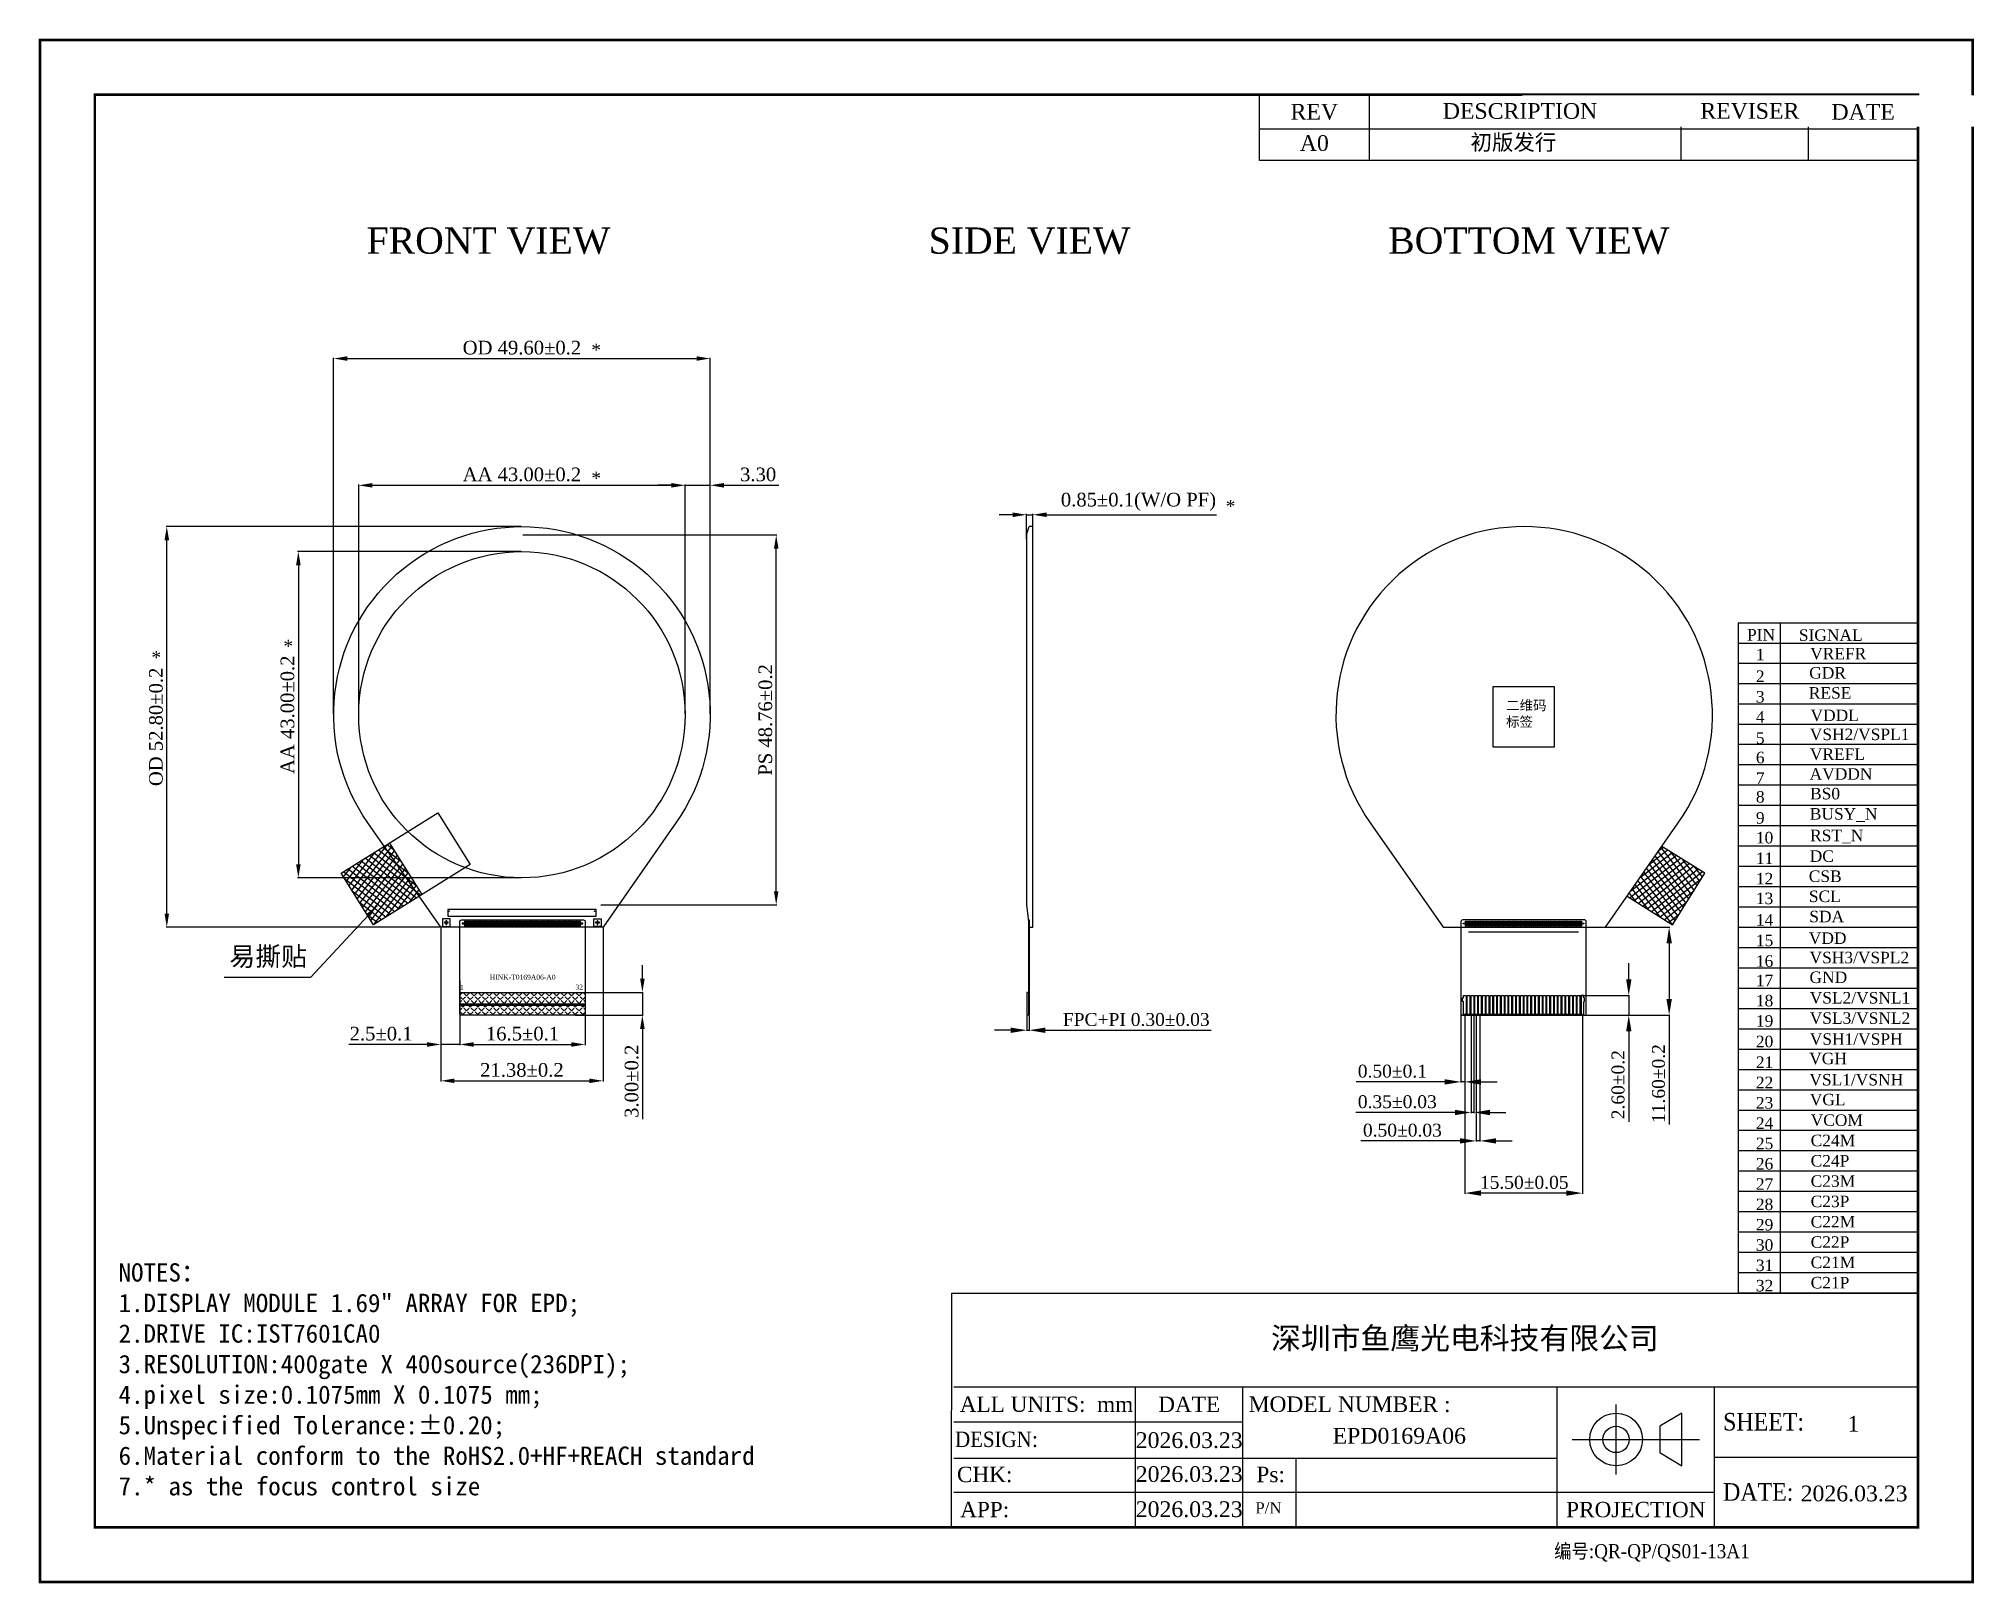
# Model space of a CAD drawing. Header units: millimetres. Extents: x 260 to 515, y 37 to 240.
import ezdxf
from ezdxf.enums import TextEntityAlignment as Align

# ---------------------------------------------------------------- set-up
doc = ezdxf.new("R2010")
doc.units = ezdxf.units.MM
doc.styles.get("Standard").update_dxf_attribs({"font": 'times.ttf'})
doc.styles.add('Times New Roman', font='times.ttf')
doc.styles.add('黑体', font='')
doc.styles.get('黑体').set_extended_font_data('楷体_GB2312')
doc.dimstyles.new('ISO-25', dxfattribs={"dimtxt": 2.5, "dimasz": 2.5, "dimexe": 1.25, "dimexo": 0.625, "dimtad": 1, "dimdsep": 46, "dimtxsty": 'Standard', "dimcen": 2.5, "dimadec": 0, "dimazin": 0, "dimtfac": 1, "dimtmove": 0, "dimatfit": 3, "dimfxl": 1, "dimarcsym": 0})
doc.dimstyles.new('副本 ISO', dxfattribs={"dimscale": 0.85, "dimtxt": 2, "dimasz": 2.5, "dimexe": 0.1, "dimexo": 0.1, "dimtad": 1, "dimrnd": 0.001, "dimzin": 1, "dimdsep": 46, "dimtxsty": 'Times New Roman', "dimcen": 2.5, "dimclrd": 4, "dimclre": 4, "dimclrt": 4, "dimazin": 0, "dimtfac": 1, "dimtmove": 0, "dimatfit": 3, "dimfxl": 1, "dimtolj": 1, "dimarcsym": 0})

msp = doc.modelspace()

# ---------------------------------------------------------------- texts
at = {"style": 'Times New Roman'}
for s, height, p in [('FRONT VIEW', 3.4621, (318.99, 211.765)), ('SIDE VIEW', 3.4621, (390.27, 211.765)), ('BOTTOM VIEW', 3.46214, (456.034, 211.765))]:
    msp.add_text(s, height=height, dxfattribs=at).set_placement(p, align=Align.CENTER)
for s, height, p in [('PIN', 1.5174, (484.788, 160.785)), ('SIGNAL', 1.5174, (491.618, 160.737)), ('1', 1.517, (485.958, 158.178)), ('VREFR', 1.5174, (493.113, 158.296)), ('2', 1.517, (485.958, 155.319)), ('GDR', 1.5174, (492.985, 155.762)), ('3', 1.517, (485.958, 152.607)), ('RESE', 1.5174, (492.937, 153.121)), ('4', 1.517, (485.958, 149.957)), ('VDDL', 1.5174, (493.147, 150.161)), ('5', 1.517, (485.958, 147.171)), ('VSH2/VSPL1', 1.5174, (493.059, 147.66)), ('6', 1.517, (485.958, 144.606)), ('VREFL', 1.5174, (493.07, 145.048)), ('7', 1.517, (485.958, 141.894)), ('AVDDN', 1.5174, (493.031, 142.44)), ('8', 1.517, (485.958, 139.428)), ('BS0', 1.5174, (493.095, 139.846)), ('9', 1.517, (485.958, 136.643)), ('BUSY_N', 1.5174, (493.062, 137.177)), ('10', 1.5174, (485.958, 134.041)), ('RST_N', 1.5174, (493.103, 134.335)), ('11', 1.5174, (485.958, 131.317)), ('DC', 1.5174, (493.046, 131.611)), ('CSB', 1.5174, (492.924, 128.958)), ('12', 1.5174, (485.958, 128.641)), ('SCL', 1.5174, (492.941, 126.312)), ('13', 1.5174, (485.958, 126.039)), ('SDA', 1.5174, (492.995, 123.645)), ('14', 1.5174, (485.958, 123.207)), ('15', 1.5174, (485.958, 120.495)), ('VDD', 1.5174, (492.928, 120.795)), ('16', 1.5174, (485.958, 117.775)), ('VSH3/VSPL2', 1.5174, (493.028, 118.24)), ('17', 1.5174, (485.958, 115.21)), ('GND', 1.5174, (493.024, 115.639)), ('18', 1.5174, (485.958, 112.56)), ('VSL2/VSNL1', 1.5174, (493.05, 112.939)), ('19', 1.5174, (485.958, 109.885)), ('VSL3/VSNL2', 1.5174, (493.05, 110.261)), ('20', 1.5174, (485.958, 107.173)), ('VSH1/VSPH', 1.5174, (493.058, 107.5)), ('21', 1.5174, (485.958, 104.449)), ('VGH', 1.5174, (492.977, 104.936)), ('22', 1.5174, (485.958, 101.772)), ('VSL1/VSNH', 1.5174, (493.007, 102.142)), ('23', 1.5174, (485.958, 99.094)), ('VGL', 1.5174, (493.059, 99.517)), ('24', 1.5174, (485.958, 96.416)), ('VCOM', 1.5174, (493.174, 96.81)), ('25', 1.5174, (485.958, 93.738)), ('C24M', 1.5174, (493.174, 94.132)), ('26', 1.5174, (485.958, 91.061)), ('C24P', 1.5174, (493.174, 91.454)), ('27', 1.5174, (485.958, 88.383)), ('C23M', 1.5174, (493.174, 88.777)), ('28', 1.5174, (485.958, 85.705)), ('C23P', 1.5174, (493.174, 86.099)), ('29', 1.5174, (485.958, 83.027)), ('C22M', 1.5174, (493.174, 83.421)), ('30', 1.5174, (485.958, 80.35)), ('C22P', 1.5174, (493.174, 80.743)), ('31', 1.5174, (485.958, 77.672)), ('C21M', 1.5174, (493.174, 78.066)), ('C21P', 1.5174, (493.174, 75.388)), ('32', 1.5174, (485.958, 74.994)), ('1', 2.07, (498.021, 56.511))]:
    msp.add_text(s, height=height, dxfattribs=at).set_placement(p)
for s, insert, char_height, width, attachment_point in [('REV', (427.787, 230.45), 2.0726, 14.45986, 5), ('DESCRIPTION', (454.888, 230.567), 2.07258, 57.83944, 5), ('DATE', (500.086, 230.45), 2.0726, 14.45986, 5), ('A0', (427.787, 226.336), 2.0726, 14.45986, 5), ('{\\f宋体|b0|i0|c134|p2;二维码标签}', (453.055, 152.889), 1.3, 5.57967, 1), ('{\\fSimSun|b0|i0|c134|p2;NOTES：\\P1.DISPLAY MODULE 1.69" ARRAY FOR EPD;\\P2.DRIVE IC:\\C256;IST7601CA0\\P\\C0;3.RESOLUTION:400gate X 400source(236DPI);\\P4.pixel size:0.1075mm X 0.1075 mm;\\P5.Unspecified Tolerance:%%P0.20;\\P6.Material conform to the RoHS2.0+HF+REACH standard\\P\\C256;7.\\C2;* \\C256;as the focus control size}', (270.27, 78.705), 2.415, 152.83705, 1), (' ALL UNITS:  mm', (380.314, 60.106), 2.02438, 23.92193, 4), ('DATE', (411.3, 60.106), 2.0244, 14.1282, 5), (' MODEL NUMBER :', (418.364, 60.106), 2.04483, 37.1721, 4), ('{\\W0.9;SHEET:}', (481.642, 57.792), 2.31358, 10.82595, 4), ('{\\W0.9;DESIGN}:', (385.934, 55.478), 2.02438, 8.09752, 5), ('2026.03.23', (411.306, 55.368), 2.0726, 14.45986, 5), ('CHK:', (384.363, 50.851), 2.0244, 8.09752, 5), ('2026.03.23', (411.306, 50.896), 2.0726, 14.45986, 5), ('Ps: ', (420.146, 50.851), 2.0448, 31.38816, 4), ('{\\W0.9;DATE:}', (481.642, 48.538), 2.31358, 9.98877, 4), ('2026.03.23', (498.896, 48.339), 2.0726, 14.45986, 5), ('APP:', (384.363, 46.224), 2.0244, 8.09752, 5), ('2026.03.23', (411.306, 46.269), 2.0726, 14.45986, 5), ('P/N', (421.746, 46.453), 1.4723, 33.14491, 5), ('PROJECTION', (470.14, 46.224), 2.0244, 20.69015, 5), ('{\\fSimSun|b0|i0|c134|p2;\\W0.9;编号\\fTimes New Roman|b0|i0|c0|p18;:QR-QP/QS01-13A1}', (459.382, 40.528), 1.85912, 56.11471, 4)]:
    msp.add_mtext(s, dxfattribs=dict(at, insert=insert, char_height=char_height, width=width, attachment_point=attachment_point))
at = {"char_height": 1.693, "attachment_point": 1}
for insert in [(332.545, 199.929), (332.545, 183.036), (416.114, 179.314), (274.594, 159.399), (291.979, 160.874)]:
    msp.add_mtext('*', dxfattribs=dict(at, insert=insert))
for s, insert, char_height, width, attachment_point in [('{\\f宋体|b0|i0|c134|p2;易撕贴}', (284.862, 120.406), 2.5, 13.46641, 1), ('1', (315.733, 115.38), 0.65, 13.80271, 3), ('HINK-T0169A06-A0', (327.83, 116.73), 0.65, 13.80271, 3), ('32', (331.447, 115.424), 0.65, 13.80271, 3)]:
    msp.add_mtext(s, dxfattribs=dict(insert=insert, char_height=char_height, width=width, attachment_point=attachment_point))
at = {"color": 2, "insert": (422.086, 70.261), "char_height": 2.88, "width": 56.65341, "attachment_point": 1, "rotation": 0, "style": '黑体'}
msp.add_mtext('{\\fSimSun|b1|i0|c134|p2;\\C4;深圳市鱼鹰光电科技有限公司}', dxfattribs=at)

# ---------------------------------------------------------------- blocks, each defined once
blk = doc.blocks.new('*D2')
at = {"color": 4, "lineweight": -2, "transparency": 16777216}
for p, q in [((389.92, 111.31), (389.92, 109.33)), ((390.22, 111.31), (390.22, 109.33)), ((387.8, 109.42), (385.67, 109.42)), ((389.92, 109.42), (390.22, 109.42)), ((392.35, 109.42), (414.19, 109.42))]:
    blk.add_line(p, q, dxfattribs=at)
at = {"color": 4, "transparency": 16777216}
for points in [[(387.8, 109.06), (387.8, 109.77), (389.92, 109.42)], [(392.35, 109.77), (392.35, 109.06), (390.22, 109.42)]]:
    blk.add_solid(points, dxfattribs=at)
at = {"layer": 'Defpoints', "color": 0, "transparency": 16777216}
for p in [(389.92, 111.4), (390.22, 111.4), (390.22, 109.42)]:
    blk.add_point(p, dxfattribs=at)
at = {"color": 4, "transparency": 16777216, "insert": (404.33, 110.82), "char_height": 1.7, "attachment_point": 5, "style": 'Times New Roman'}
blk.add_mtext('FPC+PI \\A1;0.30%%p0.03', dxfattribs=at)
blk = doc.blocks.new('*D47')
at = {"color": 0, "lineweight": -2, "transparency": 16777216}
for p, q in [((315.23, 111.88), (315.23, 107.44)), ((331.73, 112.25), (331.73, 107.44)), ((317.03, 107.54), (329.93, 107.54))]:
    blk.add_line(p, q, dxfattribs=at)
at = {"color": 0, "transparency": 16777216}
for points in [[(317.03, 107.84), (317.03, 107.24), (315.23, 107.54)], [(329.93, 107.24), (329.93, 107.84), (331.73, 107.54)]]:
    blk.add_solid(points, dxfattribs=at)
at = {"layer": 'Defpoints', "color": 0, "transparency": 16777216}
for p in [(315.23, 111.98), (331.73, 112.35), (331.73, 107.54)]:
    blk.add_point(p, dxfattribs=at)
at = {"color": 0, "transparency": 16777216, "insert": (323.48, 108.95), "char_height": 1.8, "attachment_point": 5}
blk.add_mtext('\\A1;16.5%%p0.1', dxfattribs=at)
blk = doc.blocks.new('*D48')
at = {"color": 0, "lineweight": -2, "transparency": 16777216}
for p, q in [((312.71, 122.9), (312.71, 102.65)), ((334.09, 122.9), (334.09, 102.65)), ((314.51, 102.75), (332.29, 102.75))]:
    blk.add_line(p, q, dxfattribs=at)
at = {"color": 0, "transparency": 16777216}
for points in [[(314.51, 103.05), (314.51, 102.45), (312.71, 102.75)], [(332.29, 102.45), (332.29, 103.05), (334.09, 102.75)]]:
    blk.add_solid(points, dxfattribs=at)
at = {"layer": 'Defpoints', "color": 0, "transparency": 16777216}
for p in [(312.71, 123), (334.09, 123), (334.09, 102.75)]:
    blk.add_point(p, dxfattribs=at)
at = {"color": 0, "transparency": 16777216, "insert": (323.4, 104.17), "char_height": 1.8, "attachment_point": 5}
blk.add_mtext('\\A1;21.38%%p0.2', dxfattribs=at)
blk = doc.blocks.new('*D46')
at = {"color": 0, "lineweight": -2, "transparency": 16777216}
for p, q in [((339.27, 116.2), (339.27, 118)), ((330.46, 114.4), (339.37, 114.4)), ((339.27, 114.4), (339.27, 111.4)), ((330.46, 111.4), (339.37, 111.4)), ((339.27, 109.6), (339.27, 97.68))]:
    blk.add_line(p, q, dxfattribs=at)
at = {"color": 0, "transparency": 16777216}
for points in [[(338.97, 116.2), (339.57, 116.2), (339.27, 114.4)], [(339.57, 109.6), (338.97, 109.6), (339.27, 111.4)]]:
    blk.add_solid(points, dxfattribs=at)
at = {"layer": 'Defpoints', "color": 0, "transparency": 16777216}
for p in [(330.36, 114.4), (330.36, 111.4), (339.27, 111.4)]:
    blk.add_point(p, dxfattribs=at)
at = {"color": 0, "transparency": 16777216, "insert": (337.86, 102.69), "char_height": 1.8, "attachment_point": 5, "rotation": 90}
blk.add_mtext('\\A1;3.00%%p0.2', dxfattribs=at)
blk = doc.blocks.new('*D49')
at = {"color": 0, "lineweight": -2, "transparency": 16777216}
for p, q in [((312.71, 122.9), (312.71, 107.44)), ((315.23, 115.94), (315.23, 107.44)), ((310.91, 107.54), (300.59, 107.54)), ((315.23, 107.54), (312.71, 107.54)), ((317.03, 107.54), (318.83, 107.54))]:
    blk.add_line(p, q, dxfattribs=at)
at = {"color": 0, "transparency": 16777216}
for points in [[(310.91, 107.24), (310.91, 107.84), (312.71, 107.54)], [(317.03, 107.84), (317.03, 107.24), (315.23, 107.54)]]:
    blk.add_solid(points, dxfattribs=at)
at = {"layer": 'Defpoints', "color": 0, "transparency": 16777216}
for p in [(312.71, 123), (315.23, 116.04), (312.71, 107.54)]:
    blk.add_point(p, dxfattribs=at)
at = {"color": 0, "transparency": 16777216, "insert": (304.85, 108.95), "char_height": 1.8, "attachment_point": 5}
blk.add_mtext('\\A1;2.5%%p0.1', dxfattribs=at)
blk = doc.blocks.new('*D50')
at = {"color": 0, "lineweight": -2, "transparency": 16777216}
for p, q in [((301.9, 151.1), (301.9, 181.34)), ((344.9, 151.1), (344.9, 181.34)), ((303.7, 181.24), (343.1, 181.24))]:
    blk.add_line(p, q, dxfattribs=at)
at = {"color": 0, "transparency": 16777216}
for points in [[(303.7, 181.54), (303.7, 180.94), (301.9, 181.24)], [(343.1, 180.94), (343.1, 181.54), (344.9, 181.24)]]:
    blk.add_solid(points, dxfattribs=at)
at = {"layer": 'Defpoints', "color": 0, "transparency": 16777216}
for p in [(344.9, 181.24), (301.9, 151), (344.9, 151)]:
    blk.add_point(p, dxfattribs=at)
at = {"color": 0, "transparency": 16777216, "insert": (323.4, 182.66), "char_height": 1.8, "attachment_point": 5}
blk.add_mtext('AA \\A1;43.00%%p0.2', dxfattribs=at)
blk = doc.blocks.new('*D51')
at = {"color": 0, "lineweight": -2, "transparency": 16777216}
for p, q in [((298.6, 151.1), (298.6, 198.05)), ((300.4, 197.95), (346.4, 197.95)), ((348.2, 151.1), (348.2, 198.05))]:
    blk.add_line(p, q, dxfattribs=at)
at = {"color": 0, "transparency": 16777216}
for points in [[(300.4, 198.25), (300.4, 197.65), (298.6, 197.95)], [(346.4, 197.65), (346.4, 198.25), (348.2, 197.95)]]:
    blk.add_solid(points, dxfattribs=at)
at = {"layer": 'Defpoints', "color": 0, "transparency": 16777216}
for p in [(348.2, 197.95), (298.6, 151), (348.2, 151)]:
    blk.add_point(p, dxfattribs=at)
at = {"color": 0, "transparency": 16777216, "insert": (323.4, 199.37), "char_height": 1.8, "attachment_point": 5}
blk.add_mtext('OD \\A1;49.60%%p0.2', dxfattribs=at)
blk = doc.blocks.new('*D52')
at = {"color": 0, "lineweight": -2, "transparency": 16777216}
for p, q in [((323.3, 172.5), (293.85, 172.5)), ((293.95, 170.7), (293.95, 131.3)), ((323.3, 129.5), (293.85, 129.5))]:
    blk.add_line(p, q, dxfattribs=at)
at = {"color": 0, "transparency": 16777216}
for points in [[(294.25, 170.7), (293.65, 170.7), (293.95, 172.5)], [(293.65, 131.3), (294.25, 131.3), (293.95, 129.5)]]:
    blk.add_solid(points, dxfattribs=at)
at = {"layer": 'Defpoints', "color": 0, "transparency": 16777216}
for p in [(323.4, 172.5), (293.95, 129.5), (323.4, 129.5)]:
    blk.add_point(p, dxfattribs=at)
at = {"color": 0, "transparency": 16777216, "insert": (292.53, 151), "char_height": 1.8, "attachment_point": 5, "rotation": 90}
blk.add_mtext('AA \\A1;43.00%%p0.2', dxfattribs=at)
blk = doc.blocks.new('*D53')
at = {"color": 0, "lineweight": -2, "transparency": 16777216}
for p, q in [((323.3, 175.8), (276.52, 175.8)), ((276.62, 124.8), (276.62, 174)), ((312.61, 123), (276.52, 123))]:
    blk.add_line(p, q, dxfattribs=at)
at = {"color": 0, "transparency": 16777216}
for points in [[(276.92, 174), (276.32, 174), (276.62, 175.8)], [(276.32, 124.8), (276.92, 124.8), (276.62, 123)]]:
    blk.add_solid(points, dxfattribs=at)
at = {"layer": 'Defpoints', "color": 0, "transparency": 16777216}
for p in [(276.62, 175.8), (323.4, 175.8), (312.71, 123)]:
    blk.add_point(p, dxfattribs=at)
at = {"color": 0, "transparency": 16777216, "insert": (275.2, 149.4), "char_height": 1.8, "attachment_point": 5, "rotation": 90}
blk.add_mtext('OD \\A1;52.80%%p0.2', dxfattribs=at)
blk = doc.blocks.new('*D54')
at = {"color": 0, "lineweight": -2, "transparency": 16777216}
for p, q in [((344.9, 151.1), (344.9, 181.34)), ((348.2, 151.1), (348.2, 181.34)), ((343.1, 181.24), (341.3, 181.24)), ((344.9, 181.24), (348.2, 181.24)), ((350, 181.24), (357.25, 181.24))]:
    blk.add_line(p, q, dxfattribs=at)
at = {"color": 0, "transparency": 16777216}
for points in [[(343.1, 180.94), (343.1, 181.54), (344.9, 181.24)], [(350, 181.54), (350, 180.94), (348.2, 181.24)]]:
    blk.add_solid(points, dxfattribs=at)
at = {"layer": 'Defpoints', "color": 0, "transparency": 16777216}
for p in [(348.2, 181.24), (344.9, 151), (348.2, 151)]:
    blk.add_point(p, dxfattribs=at)
at = {"color": 0, "transparency": 16777216, "insert": (354.52, 182.66), "char_height": 1.8, "attachment_point": 5}
blk.add_mtext('\\A1;3.30', dxfattribs=at)
blk = doc.blocks.new('*D55')
at = {"color": 0, "lineweight": -2, "transparency": 16777216}
for p, q in [((323.5, 174.7), (357, 174.7)), ((356.9, 127.74), (356.9, 172.9)), ((333.79, 125.94), (357, 125.94))]:
    blk.add_line(p, q, dxfattribs=at)
at = {"color": 0, "transparency": 16777216}
for points in [[(357.2, 172.9), (356.6, 172.9), (356.9, 174.7)], [(356.6, 127.74), (357.2, 127.74), (356.9, 125.94)]]:
    blk.add_solid(points, dxfattribs=at)
at = {"layer": 'Defpoints', "color": 0, "transparency": 16777216}
for p in [(323.4, 174.7), (356.9, 174.7), (333.69, 125.94)]:
    blk.add_point(p, dxfattribs=at)
at = {"color": 0, "transparency": 16777216, "insert": (355.48, 150.32), "char_height": 1.8, "attachment_point": 5, "rotation": 90}
blk.add_mtext('PS \\A1;48.76%%p0.2', dxfattribs=at)
blk = doc.blocks.new('*D56')
at = {"color": 0, "lineweight": -2, "transparency": 16777216}
for p, q in [((388.07, 177.36), (386.27, 177.36)), ((389.87, 174.14), (389.87, 177.46)), ((389.87, 177.36), (390.72, 177.36)), ((390.72, 174.14), (390.72, 177.46)), ((392.52, 177.36), (414.91, 177.36))]:
    blk.add_line(p, q, dxfattribs=at)
at = {"color": 0, "transparency": 16777216}
for points in [[(388.07, 177.06), (388.07, 177.66), (389.87, 177.36)], [(392.52, 177.66), (392.52, 177.06), (390.72, 177.36)]]:
    blk.add_solid(points, dxfattribs=at)
at = {"layer": 'Defpoints', "color": 0, "transparency": 16777216}
for p in [(390.72, 177.36), (389.87, 174.04), (390.72, 174.04)]:
    blk.add_point(p, dxfattribs=at)
at = {"color": 0, "transparency": 16777216, "insert": (404.62, 179.06), "char_height": 1.8, "attachment_point": 5}
blk.add_mtext('\\A1;0.85%%p0.1(W/O PF)', dxfattribs=at)
blk = doc.blocks.new('*D57')
at = {"color": 4, "lineweight": -2, "transparency": 16777216}
for p, q in [((447.11, 111.91), (447.11, 102.52)), ((447.61, 111.41), (447.61, 102.52)), ((444.98, 102.61), (433.28, 102.61)), ((447.61, 102.61), (447.11, 102.61)), ((449.73, 102.61), (451.86, 102.61))]:
    blk.add_line(p, q, dxfattribs=at)
at = {"color": 4, "transparency": 16777216}
for points in [[(444.98, 102.25), (444.98, 102.96), (447.11, 102.61)], [(449.73, 102.96), (449.73, 102.25), (447.61, 102.61)]]:
    blk.add_solid(points, dxfattribs=at)
at = {"layer": 'Defpoints', "color": 0, "transparency": 16777216}
for p in [(447.11, 111.99), (447.61, 111.5), (447.11, 102.61)]:
    blk.add_point(p, dxfattribs=at)
at = {"color": 4, "transparency": 16777216, "insert": (438.07, 104.01), "char_height": 1.7, "attachment_point": 5, "style": 'Times New Roman'}
blk.add_mtext('\\A1;0.50%%p0.1', dxfattribs=at)
blk = doc.blocks.new('*D58')
at = {"color": 4, "lineweight": -2, "transparency": 16777216}
for p, q in [((448.43, 111.41), (448.43, 98.49)), ((448.78, 111.41), (448.78, 98.49)), ((446.31, 98.58), (433.25, 98.58)), ((448.78, 98.58), (448.43, 98.58)), ((450.91, 98.58), (453.03, 98.58))]:
    blk.add_line(p, q, dxfattribs=at)
at = {"color": 4, "transparency": 16777216}
for points in [[(446.31, 98.22), (446.31, 98.93), (448.43, 98.58)], [(450.91, 98.93), (450.91, 98.22), (448.78, 98.58)]]:
    blk.add_solid(points, dxfattribs=at)
at = {"layer": 'Defpoints', "color": 0, "transparency": 16777216}
for p in [(448.43, 111.5), (448.78, 111.5), (448.43, 98.58)]:
    blk.add_point(p, dxfattribs=at)
at = {"color": 4, "transparency": 16777216, "insert": (438.72, 99.98), "char_height": 1.7, "attachment_point": 5, "style": 'Times New Roman'}
blk.add_mtext('\\A1;0.35%%p0.03', dxfattribs=at)
blk = doc.blocks.new('*D59')
at = {"color": 4, "lineweight": -2, "transparency": 16777216}
for p, q in [((449.11, 111.41), (449.11, 94.75)), ((449.61, 111.41), (449.61, 94.75)), ((446.98, 94.83), (433.93, 94.83)), ((449.61, 94.83), (449.11, 94.83)), ((451.73, 94.83), (453.86, 94.83))]:
    blk.add_line(p, q, dxfattribs=at)
at = {"color": 4, "transparency": 16777216}
for points in [[(446.98, 94.48), (446.98, 95.19), (449.11, 94.83)], [(451.73, 95.19), (451.73, 94.48), (449.61, 94.83)]]:
    blk.add_solid(points, dxfattribs=at)
at = {"layer": 'Defpoints', "color": 0, "transparency": 16777216}
for p in [(449.11, 111.5), (449.61, 111.5), (449.11, 94.83)]:
    blk.add_point(p, dxfattribs=at)
at = {"color": 4, "transparency": 16777216, "insert": (439.39, 96.23), "char_height": 1.7, "attachment_point": 5, "style": 'Times New Roman'}
blk.add_mtext('\\A1;0.50%%p0.03', dxfattribs=at)
blk = doc.blocks.new('*D60')
at = {"color": 4, "lineweight": -2, "transparency": 16777216}
for p, q in [((447.61, 111.41), (447.61, 87.87)), ((463.11, 111.41), (463.11, 87.87)), ((460.98, 87.95), (449.73, 87.95))]:
    blk.add_line(p, q, dxfattribs=at)
at = {"color": 4, "transparency": 16777216}
for points in [[(449.73, 88.31), (449.73, 87.6), (447.61, 87.95)], [(460.98, 87.6), (460.98, 88.31), (463.11, 87.95)]]:
    blk.add_solid(points, dxfattribs=at)
at = {"layer": 'Defpoints', "color": 0, "transparency": 16777216}
for p in [(447.61, 111.5), (463.11, 111.5), (447.61, 87.95)]:
    blk.add_point(p, dxfattribs=at)
at = {"color": 4, "transparency": 16777216, "insert": (455.44, 89.35), "char_height": 1.7, "attachment_point": 5, "style": 'Times New Roman'}
blk.add_mtext('\\A1;15.50%%p0.05', dxfattribs=at)
blk = doc.blocks.new('*D61')
at = {"color": 4, "lineweight": -2, "transparency": 16777216}
for p, q in [((469.21, 116.12), (469.21, 118.25)), ((462.6, 114), (469.3, 114)), ((469.21, 114), (469.21, 111.4)), ((462.55, 111.4), (469.3, 111.4)), ((469.21, 109.27), (469.21, 97.33))]:
    blk.add_line(p, q, dxfattribs=at)
at = {"color": 4, "transparency": 16777216}
for points in [[(468.86, 116.12), (469.57, 116.12), (469.21, 114)], [(469.57, 109.27), (468.86, 109.27), (469.21, 111.4)]]:
    blk.add_solid(points, dxfattribs=at)
at = {"layer": 'Defpoints', "color": 0, "transparency": 16777216}
for p in [(462.51, 114), (462.46, 111.4), (469.21, 111.4)]:
    blk.add_point(p, dxfattribs=at)
at = {"color": 4, "transparency": 16777216, "insert": (467.81, 102.24), "char_height": 1.7, "attachment_point": 5, "rotation": 90, "style": 'Times New Roman'}
blk.add_mtext('\\A1;2.60%%p0.2', dxfattribs=at)
blk = doc.blocks.new('*D62')
at = {"color": 4, "lineweight": -2, "transparency": 16777216}
for p, q in [((465.1, 123), (474.62, 123)), ((474.53, 120.87), (474.53, 113.52)), ((462.47, 111.4), (474.62, 111.4)), ((474.53, 111.4), (474.53, 96.98))]:
    blk.add_line(p, q, dxfattribs=at)
at = {"color": 4, "transparency": 16777216}
for points in [[(474.89, 120.87), (474.18, 120.87), (474.53, 123)], [(474.18, 113.52), (474.89, 113.52), (474.53, 111.4)]]:
    blk.add_solid(points, dxfattribs=at)
at = {"layer": 'Defpoints', "color": 0, "transparency": 16777216}
for p in [(465.02, 123), (462.39, 111.4), (474.53, 111.4)]:
    blk.add_point(p, dxfattribs=at)
at = {"color": 4, "transparency": 16777216, "insert": (473.14, 102.39), "char_height": 1.7, "attachment_point": 5, "rotation": 90, "style": 'Times New Roman'}
blk.add_mtext('\\A1;11.60%%p0.2', dxfattribs=at)

# ---------------------------------------------------------------- dimensions: what is measured, and where the dimension line sits
for base, p1, p2, text, dimstyle, override, picture, middle in [((348.199, 197.95), (298.599, 150.999), (348.199, 150.999), 'OD <>', 'ISO-25', {"dimtxt": 1.8, "dimasz": 1.8, "dimexe": 0.1, "dimexo": 0.1, "dimgap": 0.5, "dimzin": 0, "dimtxsty": 'Standard', "dimtol": 1, "dimtp": 0.2, "dimtm": 0.2, "dimtdec": 3, "dimtolj": 1}, '*D51', (323.399, 199.37)), ((344.899, 181.241), (301.899, 150.999), (344.899, 150.999), 'AA <>', 'ISO-25', {"dimtxt": 1.8, "dimasz": 1.8, "dimexe": 0.1, "dimexo": 0.1, "dimgap": 0.5, "dimzin": 0, "dimtxsty": 'Standard', "dimtol": 1, "dimtp": 0.2, "dimtm": 0.2, "dimtdec": 3, "dimtolj": 1}, '*D50', (323.399, 182.659)), ((390.723, 177.357), (389.873, 174.035), (390.723, 174.035), '<>(W/O PF)', 'ISO-25', {"dimtxt": 1.8, "dimasz": 1.8, "dimexe": 0.1, "dimexo": 0.1, "dimgap": 0.5, "dimzin": 0, "dimtxsty": 'Standard', "dimtol": 1, "dimlim": 0, "dimtp": 0.1, "dimtm": 0.1, "dimtfac": 1, "dimtdec": 3, "dimtolj": 1}, '*D56', (404.616, 179.064)), ((390.223, 109.418), (389.923, 111.396), (390.223, 111.396), 'FPC+PI <>', '副本 ISO', {"dimtol": 1, "dimtp": 0.03, "dimtm": 0.03, "dimtdec": 3}, '*D2', (404.332, 110.818))]:
    dim = msp.add_linear_dim(base=base, p1=p1, p2=p2, text=text, dimstyle=dimstyle, override=override)
    dim.commit()
    dim.dimension.update_dxf_attribs({"geometry": picture, "text_midpoint": middle})
for base, p1, p2, override, picture, middle in [((348.199, 181.241), (344.899, 150.999), (348.199, 150.999), {"dimtxt": 1.8, "dimasz": 1.8, "dimexe": 0.1, "dimexo": 0.1, "dimgap": 0.5, "dimzin": 0, "dimtol": 0, "dimlim": 0, "dimtp": 0.2, "dimtm": 0.2, "dimtdec": 3, "dimtolj": 1}, '*D54', (354.523, 182.659)), ((312.709, 107.536), (315.228, 116.041), (312.709, 122.997), {"dimtxt": 1.8, "dimasz": 1.8, "dimexe": 0.1, "dimexo": 0.1, "dimgap": 0.5, "dimdec": 1, "dimzin": 0, "dimtol": 1, "dimtp": 0.1, "dimtm": 0.1, "dimtdec": 3, "dimtolj": 1}, '*D49', (304.848, 108.954)), ((331.728, 107.536), (315.228, 111.981), (331.728, 112.355), {"dimtxt": 1.8, "dimasz": 1.8, "dimexe": 0.1, "dimexo": 0.1, "dimgap": 0.5, "dimdec": 1, "dimzin": 0, "dimtol": 1, "dimlim": 0, "dimtp": 0.1, "dimtm": 0.1, "dimtfac": 1, "dimtdec": 3, "dimtolj": 1}, '*D47', (323.478, 108.954))]:
    dim = msp.add_linear_dim(base=base, p1=p1, p2=p2, dimstyle='ISO-25', override=override)
    dim.commit()
    dim.dimension.update_dxf_attribs({"geometry": picture, "text_midpoint": middle})
for base, p1, p2, text, picture, middle in [((276.619, 175.799), (312.709, 122.997), (323.399, 175.799), 'OD <>', '*D53', (275.199, 149.398)), ((356.904, 174.699), (333.686, 125.936), (323.399, 174.699), 'PS <>', '*D55', (355.484, 150.317)), ((293.946, 129.499), (323.399, 172.499), (323.399, 129.499), 'AA <>', '*D52', (292.528, 150.999))]:
    dim = msp.add_linear_dim(base=base, p1=p1, p2=p2, angle=90, text=text, dimstyle='ISO-25', override={"dimtxt": 1.8, "dimasz": 1.8, "dimexe": 0.1, "dimexo": 0.1, "dimgap": 0.5, "dimzin": 0, "dimtxsty": 'Standard', "dimtol": 1, "dimtp": 0.2, "dimtm": 0.2, "dimtdec": 3, "dimtolj": 1})
    dim.commit()
    dim.dimension.update_dxf_attribs({"geometry": picture, "text_midpoint": middle})
dim = msp.add_linear_dim(base=(334.088, 102.751), p1=(312.709, 122.997), p2=(334.088, 122.997), dimstyle='ISO-25', override={"dimtxt": 1.8, "dimasz": 1.8, "dimexe": 0.1, "dimexo": 0.1, "dimgap": 0.5, "dimdec": 2, "dimzin": 0, "dimtol": 1, "dimlim": 0, "dimtp": 0.2, "dimtm": 0.2, "dimtfac": 1, "dimtdec": 3, "dimtolj": 1})
dim.commit()
dim.dimension.update_dxf_attribs({"geometry": '*D48', "text_midpoint": (323.399, 102.751), "dimtype": 160})
for base, p1, p2, angle, dimstyle, override, picture, middle in [((474.535, 111.396), (465.015, 122.997), (462.385, 111.396), 270, '副本 ISO', {"dimtol": 1, "dimtp": 0.2, "dimtm": 0.2, "dimtdec": 3}, '*D62', (474.535, 102.394)), ((339.274, 111.396), (330.358, 114.396), (330.358, 111.396), 90, 'ISO-25', {"dimtxt": 1.8, "dimasz": 1.8, "dimexe": 0.1, "dimexo": 0.1, "dimgap": 0.5, "dimzin": 0, "dimtol": 1, "dimtp": 0.2, "dimtm": 0.2, "dimtdec": 3, "dimtolj": 1}, '*D46', (339.274, 102.689)), ((469.213, 111.396), (462.511, 113.996), (462.465, 111.396), 270, '副本 ISO', {"dimgap": 0.625, "dimtol": 1, "dimlim": 0, "dimtp": 0.2, "dimtm": 0.2, "dimtfac": 1, "dimtdec": 3, "dimtolj": 1}, '*D61', (469.213, 102.24)), ((447.107, 102.607), (447.607, 111.496), (447.107, 111.992), 180, '副本 ISO', {"dimgap": 0.625, "dimtol": 1, "dimlim": 0, "dimtp": 0.1, "dimtm": 0.1, "dimtfac": 1, "dimtdec": 3, "dimtolj": 1}, '*D57', (438.07, 102.607)), ((448.432, 98.578), (448.782, 111.496), (448.432, 111.496), 180, '副本 ISO', {"dimtol": 1, "dimtp": 0.03, "dimtm": 0.03, "dimtdec": 3}, '*D58', (438.718, 98.578)), ((449.107, 94.832), (449.607, 111.496), (449.107, 111.496), 180, '副本 ISO', {"dimtol": 1, "dimtp": 0.03, "dimtm": 0.03, "dimtdec": 3}, '*D59', (439.393, 94.832)), ((447.607, 87.955), (463.107, 111.496), (447.607, 111.496), 180, '副本 ISO', {"dimgap": 0.625, "dimtol": 1, "dimlim": 0, "dimtp": 0.05, "dimtm": 0.05, "dimtfac": 1, "dimtdec": 3, "dimtolj": 1}, '*D60', (455.436, 87.955))]:
    dim = msp.add_linear_dim(base=base, p1=p1, p2=p2, angle=angle, dimstyle=dimstyle, override=override)
    dim.commit()
    dim.dimension.update_dxf_attribs({"geometry": picture, "text_midpoint": middle, "dimtype": 160})

# ---------------------------------------------------------------- hatches: boundary and pattern name
h = msp.add_hatch()
h.set_pattern_fill('ANSI37', color=256, scale=0.2, angle=7, style=0)
h.set_pattern_definition([(52, (338.75475, 8.1179), (-0.5003868, 0.390945), []), (142, (338.75475, 8.1179), (-0.390945, -0.5003868), [])])
h.paths.add_polyline_path([(299.607, 130.11), (303.846, 123.326), (310.206, 127.3), (305.967, 134.085)])
h = msp.add_hatch()
h.set_pattern_fill('ANSI37', color=256, scale=0.2, angle=173, style=0)
h.set_pattern_definition([(128, (440.0801, 8.1179), (0.5003868, 0.390945), []), (38, (440.0801, 8.1179), (0.390945, -0.5003868), [])])
h.paths.add_polyline_path([(479.228, 130.11), (474.989, 123.326), (468.979, 127.081), (473.543, 133.613)])
h = msp.add_hatch()
h.set_pattern_fill('ANGLE', color=256, scale=0.1, angle=45)
h.set_pattern_definition([(45, (0, -4.59), (-0.4939141, 0.4939141), [0.508, -0.1905]), (135, (0, -4.59), (-0.4939141, -0.4939141), [0.508, -0.1905])])
h.paths.add_polyline_path([(315.228, 114.396), (315.228, 111.596, 0.4142136), (315.428, 111.396), (331.528, 111.396, 0.4142136), (331.728, 111.596), (331.728, 114.396)])
msp.add_hatch(color=256).paths.add_polyline_path([(315.228, 112.896), (331.728, 112.896), (331.728, 112.696), (315.228, 112.696)])

# ---------------------------------------------------------------- linework, layer by layer
for p, q in [((476.065, 232.716), (476.065, 224.07)), ((420.557, 224.07), (420.557, 228.603)), ((507.316, 224.07), (420.557, 224.07)), ((389.873, 174.699), (390.223, 175.799)), ((389.873, 174.699), (389.873, 125.936)), ((390.723, 175.799), (390.223, 175.799)), ((390.723, 122.997), (390.723, 175.799)), ((483.63, 163.124), (483.63, 74.758)), ((483.63, 163.124), (507.316, 163.124)), ((489.165, 163.124), (489.165, 74.758)), ((507.316, 163.124), (507.316, 74.758)), ((483.63, 160.446), (507.316, 160.446)), ((507.316, 157.769), (483.63, 157.769)), ((507.316, 155.091), (483.63, 155.091)), ((507.316, 152.413), (483.63, 152.413)), ((507.316, 149.735), (483.63, 149.735)), ((507.316, 147.058), (483.63, 147.058)), ((507.316, 144.38), (483.63, 144.38)), ((507.316, 141.702), (483.63, 141.702)), ((507.316, 139.024), (483.63, 139.024)), ((507.316, 136.347), (483.63, 136.347)), ((507.316, 133.669), (483.63, 133.669)), ((507.316, 130.991), (483.63, 130.991)), ((507.316, 128.313), (483.63, 128.313)), ((389.873, 125.936), (390.223, 122.997)), ((507.316, 125.636), (483.63, 125.636)), ((390.123, 123.947), (390.123, 111.396)), ((390.123, 123.947), (390.223, 123.947)), ((390.223, 123.947), (390.223, 111.396)), ((390.223, 122.997), (390.723, 122.997)), ((507.316, 122.958), (483.63, 122.958)), ((507.316, 120.28), (483.63, 120.28)), ((507.316, 117.602), (483.63, 117.602)), ((507.316, 114.925), (483.63, 114.925)), ((390.123, 114.396), (389.923, 114.396)), ((389.923, 114.396), (389.923, 111.396)), ((390.123, 111.396), (389.923, 111.396)), ((390.123, 111.396), (390.223, 111.396)), ((507.316, 112.247), (483.63, 112.247)), ((507.316, 109.569), (483.63, 109.569)), ((507.316, 106.891), (483.63, 106.891)), ((507.316, 104.214), (483.63, 104.214)), ((507.316, 101.536), (483.63, 101.536)), ((507.316, 101.536), (483.63, 101.536)), ((507.316, 98.858), (483.63, 98.858)), ((507.316, 96.18), (483.63, 96.18)), ((507.316, 93.503), (483.63, 93.503)), ((507.316, 90.825), (483.63, 90.825)), ((507.316, 88.147), (483.63, 88.147)), ((507.316, 85.469), (483.63, 85.469)), ((507.316, 82.791), (483.63, 82.791)), ((507.316, 80.114), (483.63, 80.114)), ((507.316, 77.436), (483.63, 77.436)), ((507.316, 74.758), (483.63, 74.758)), ((467.538, 50.851), (467.538, 60.106)), ((461.754, 55.478), (478.527, 55.478)), ((380.314, 53.009), (459.795, 53.009)), ((425.372, 53.009), (425.372, 43.911)), ((413.499, 43.911), (342.322, 43.911))]:
    msp.add_line(p, q)
at = {"const_width": 0.341}
for points in [[(259.923, 36.698), (514.529, 36.698), (514.529, 239.929), (259.923, 239.929)], [(267.136, 43.911), (507.316, 43.911), (507.316, 232.716), (267.136, 232.716)]]:
    msp.add_lwpolyline(points, close=True, dxfattribs=at)
for points in [[(507.316, 228.184), (420.557, 228.184), (420.557, 232.716)], [(435.017, 232.716), (435.017, 228.184)], [(492.857, 232.716), (492.857, 228.184)], [(507.316, 232.716), (507.316, 228.184)], [(435.017, 228.603), (435.017, 224.07)], [(492.857, 228.603), (492.857, 224.07)], [(305.967, 134.085), (310.206, 127.3)], [(468.979, 127.081), (474.989, 123.326), (479.228, 130.11), (473.567, 133.648)], [(448.107, 122.397), (462.607, 122.397)], [(315.228, 114.396), (331.728, 114.396)], [(449.782, 113.996), (449.782, 111.496), (449.432, 111.496), (449.432, 113.996), (449.782, 113.996)], [(449.932, 113.996), (450.282, 113.996), (450.282, 111.496), (449.932, 111.496), (449.932, 113.996)], [(450.432, 113.996), (450.782, 113.996), (450.782, 111.496), (450.432, 111.496), (450.432, 113.996)], [(451.282, 113.996), (451.282, 111.496), (450.932, 111.496), (450.932, 113.996), (451.282, 113.996)], [(451.432, 113.996), (451.782, 113.996), (451.782, 111.496), (451.432, 111.496), (451.432, 113.996)], [(451.932, 113.996), (452.282, 113.996), (452.282, 111.496), (451.932, 111.496), (451.932, 113.996)], [(452.432, 113.996), (452.782, 113.996), (452.782, 111.496), (452.432, 111.496), (452.432, 113.996)], [(453.282, 113.996), (453.282, 111.496), (452.932, 111.496), (452.932, 113.996), (453.282, 113.996)], [(453.432, 113.996), (453.782, 113.996), (453.782, 111.496), (453.432, 111.496), (453.432, 113.996)], [(454.282, 113.996), (454.282, 111.496), (453.932, 111.496), (453.932, 113.996), (454.282, 113.996)], [(454.782, 113.996), (454.782, 111.496), (454.432, 111.496), (454.432, 113.996), (454.782, 113.996)], [(454.932, 113.996), (455.282, 113.996), (455.282, 111.496), (454.932, 111.496), (454.932, 113.996)], [(455.432, 113.996), (455.782, 113.996), (455.782, 111.496), (455.432, 111.496), (455.432, 113.996)], [(456.282, 113.996), (456.282, 111.496), (455.932, 111.496), (455.932, 113.996), (456.282, 113.996)], [(456.432, 113.996), (456.782, 113.996), (456.782, 111.496), (456.432, 111.496), (456.432, 113.996)], [(456.932, 113.996), (457.282, 113.996), (457.282, 111.496), (456.932, 111.496), (456.932, 113.996)], [(457.432, 113.996), (457.782, 113.996), (457.782, 111.496), (457.432, 111.496), (457.432, 113.996)], [(457.932, 113.996), (458.282, 113.996), (458.282, 111.496), (457.932, 111.496), (457.932, 113.996)], [(458.432, 113.996), (458.782, 113.996), (458.782, 111.496), (458.432, 111.496), (458.432, 113.996)], [(459.282, 113.996), (459.282, 111.496), (458.932, 111.496), (458.932, 113.996), (459.282, 113.996)], [(459.432, 113.996), (459.782, 113.996), (459.782, 111.496), (459.432, 111.496), (459.432, 113.996)], [(459.932, 113.996), (460.282, 113.996), (460.282, 111.496), (459.932, 111.496), (459.932, 113.996)], [(460.432, 113.996), (460.782, 113.996), (460.782, 111.496), (460.432, 111.496), (460.432, 113.996)], [(461.282, 113.996), (461.282, 111.496), (460.932, 111.496), (460.932, 113.996), (461.282, 113.996)], [(461.432, 113.996), (461.782, 113.996), (461.782, 111.496), (461.432, 111.496), (461.432, 113.996)], [(461.932, 113.996), (462.282, 113.996), (462.282, 111.496), (461.932, 111.496), (461.932, 113.996)], [(462.432, 113.996), (462.782, 113.996), (462.782, 111.496), (462.432, 111.496), (462.432, 113.996)], [(447.544, 111.496), (447.544, 111.496)], [(463.169, 111.496), (463.169, 111.496)], [(380.01, 43.911), (380.018, 74.758), (507.316, 74.758)], [(380.314, 62.419), (507.316, 62.419)], [(404.236, 43.911), (404.236, 62.419)], [(418.364, 43.911), (418.364, 62.419)], [(459.795, 43.911), (459.795, 62.419)], [(480.485, 43.911), (480.485, 62.419)], [(380.314, 57.792), (418.364, 57.792)], [(480.485, 53.165), (507.316, 53.165)], [(380.314, 48.538), (480.485, 48.538)]]:
    msp.add_lwpolyline(points)
for points in [[(303.111, 136.735, -1.925431), (343.687, 136.735), (334.088, 122.997), (312.709, 122.997)], [(475.724, 136.735, 1.925431), (435.148, 136.735), (444.747, 122.997), (466.126, 122.997)], [(315.428, 111.396, -0.4142136), (315.228, 111.596), (315.228, 123.747, -0.4142136), (315.428, 123.947), (331.528, 123.947, -0.4142136), (331.728, 123.747), (331.728, 111.596, -0.4142136), (331.528, 111.396)], [(463.407, 111.396, 0.4142136), (463.607, 111.596), (463.607, 123.747, 0.4142136), (463.407, 123.947), (447.307, 123.947, 0.4142136), (447.107, 123.747), (447.107, 111.596, 0.4142136), (447.307, 111.396)]]:
    msp.add_lwpolyline(points, format="xyb", close=True)
for points in [[(451.367, 154.736), (459.367, 154.736), (459.367, 146.736), (451.367, 146.736)], [(303.846, 123.326), (299.607, 130.11), (312.327, 138.059), (316.567, 131.275)], [(333.164, 124.457), (333.164, 125.327), (313.633, 125.327), (313.633, 124.457)], [(313.794, 125.107), (313.774, 125.107), (313.774, 125.127), (313.794, 125.127), (313.794, 125.147), (313.814, 125.147), (313.814, 125.127), (313.834, 125.127), (313.834, 125.107), (313.814, 125.107), (313.814, 125.087), (313.794, 125.087)], [(313.824, 125.147), (313.834, 125.147), (313.834, 125.137), (313.824, 125.137)], [(332.984, 125.107), (332.964, 125.107), (332.964, 125.127), (332.984, 125.127), (332.984, 125.147), (333.004, 125.147), (333.004, 125.127), (333.024, 125.127), (333.024, 125.107), (333.004, 125.107), (333.004, 125.087), (332.984, 125.087)], [(333.014, 125.147), (333.024, 125.147), (333.024, 125.137), (333.014, 125.137)], [(313.939, 124.107), (312.939, 124.107), (312.939, 123.107), (313.939, 123.107)], [(313.489, 123.557), (313.689, 123.557), (313.689, 123.657), (313.489, 123.657), (313.489, 123.857), (313.389, 123.857), (313.389, 123.657), (313.189, 123.657), (313.189, 123.557), (313.389, 123.557), (313.389, 123.357), (313.489, 123.357)], [(315.538, 123.547), (315.538, 123.437), (315.838, 123.437), (315.838, 123.147), (315.918, 123.147), (315.918, 123.797), (315.838, 123.797), (315.838, 123.547)], [(316.078, 123.147), (316.078, 123.797), (315.998, 123.797), (315.998, 123.147)], [(316.238, 123.147), (316.238, 123.797), (316.158, 123.797), (316.158, 123.147)], [(316.398, 123.147), (316.398, 123.797), (316.318, 123.797), (316.318, 123.147)], [(316.558, 123.147), (316.558, 123.797), (316.478, 123.797), (316.478, 123.147)], [(316.718, 123.147), (316.718, 123.797), (316.638, 123.797), (316.638, 123.147)], [(316.878, 123.147), (316.878, 123.797), (316.798, 123.797), (316.798, 123.147)], [(317.038, 123.147), (317.038, 123.797), (316.958, 123.797), (316.958, 123.147)], [(317.198, 123.147), (317.198, 123.797), (317.118, 123.797), (317.118, 123.147)], [(317.358, 123.147), (317.358, 123.797), (317.278, 123.797), (317.278, 123.147)], [(317.518, 123.147), (317.518, 123.797), (317.438, 123.797), (317.438, 123.147)], [(317.678, 123.147), (317.678, 123.797), (317.598, 123.797), (317.598, 123.147)], [(317.838, 123.147), (317.838, 123.797), (317.758, 123.797), (317.758, 123.147)], [(317.998, 123.147), (317.998, 123.797), (317.918, 123.797), (317.918, 123.147)], [(318.158, 123.147), (318.158, 123.797), (318.078, 123.797), (318.078, 123.147)], [(318.318, 123.147), (318.318, 123.797), (318.238, 123.797), (318.238, 123.147)], [(318.478, 123.147), (318.478, 123.797), (318.398, 123.797), (318.398, 123.147)], [(318.638, 123.147), (318.638, 123.797), (318.558, 123.797), (318.558, 123.147)], [(318.798, 123.147), (318.798, 123.797), (318.718, 123.797), (318.718, 123.147)], [(318.958, 123.147), (318.958, 123.797), (318.878, 123.797), (318.878, 123.147)], [(319.118, 123.147), (319.118, 123.797), (319.038, 123.797), (319.038, 123.147)], [(319.278, 123.147), (319.278, 123.797), (319.198, 123.797), (319.198, 123.147)], [(319.438, 123.147), (319.438, 123.797), (319.358, 123.797), (319.358, 123.147)], [(319.598, 123.147), (319.598, 123.797), (319.518, 123.797), (319.518, 123.147)], [(319.758, 123.147), (319.758, 123.797), (319.678, 123.797), (319.678, 123.147)], [(319.918, 123.147), (319.918, 123.797), (319.838, 123.797), (319.838, 123.147)], [(320.078, 123.147), (320.078, 123.797), (319.998, 123.797), (319.998, 123.147)], [(320.238, 123.147), (320.238, 123.797), (320.158, 123.797), (320.158, 123.147)], [(320.398, 123.147), (320.398, 123.797), (320.318, 123.797), (320.318, 123.147)], [(320.558, 123.147), (320.558, 123.797), (320.478, 123.797), (320.478, 123.147)], [(320.718, 123.147), (320.718, 123.797), (320.638, 123.797), (320.638, 123.147)], [(320.878, 123.147), (320.878, 123.797), (320.798, 123.797), (320.798, 123.147)], [(321.038, 123.147), (321.038, 123.797), (320.958, 123.797), (320.958, 123.147)], [(321.198, 123.147), (321.198, 123.797), (321.118, 123.797), (321.118, 123.147)], [(321.358, 123.147), (321.358, 123.797), (321.278, 123.797), (321.278, 123.147)], [(321.518, 123.147), (321.518, 123.797), (321.438, 123.797), (321.438, 123.147)], [(321.678, 123.147), (321.678, 123.797), (321.598, 123.797), (321.598, 123.147)], [(321.838, 123.147), (321.838, 123.797), (321.758, 123.797), (321.758, 123.147)], [(321.998, 123.147), (321.998, 123.797), (321.918, 123.797), (321.918, 123.147)], [(322.158, 123.147), (322.158, 123.797), (322.078, 123.797), (322.078, 123.147)], [(322.318, 123.147), (322.318, 123.797), (322.238, 123.797), (322.238, 123.147)], [(322.478, 123.147), (322.478, 123.797), (322.398, 123.797), (322.398, 123.147)], [(322.638, 123.147), (322.638, 123.797), (322.558, 123.797), (322.558, 123.147)], [(322.798, 123.147), (322.798, 123.797), (322.718, 123.797), (322.718, 123.147)], [(322.958, 123.147), (322.958, 123.797), (322.878, 123.797), (322.878, 123.147)], [(323.118, 123.147), (323.118, 123.797), (323.038, 123.797), (323.038, 123.147)], [(323.278, 123.147), (323.278, 123.797), (323.198, 123.797), (323.198, 123.147)], [(323.438, 123.147), (323.438, 123.797), (323.358, 123.797), (323.358, 123.147)], [(323.598, 123.147), (323.598, 123.797), (323.518, 123.797), (323.518, 123.147)], [(323.758, 123.147), (323.758, 123.797), (323.678, 123.797), (323.678, 123.147)], [(323.918, 123.147), (323.918, 123.797), (323.838, 123.797), (323.838, 123.147)], [(324.078, 123.147), (324.078, 123.797), (323.998, 123.797), (323.998, 123.147)], [(324.238, 123.147), (324.238, 123.797), (324.158, 123.797), (324.158, 123.147)], [(324.398, 123.147), (324.398, 123.797), (324.318, 123.797), (324.318, 123.147)], [(324.558, 123.147), (324.558, 123.797), (324.478, 123.797), (324.478, 123.147)], [(324.718, 123.147), (324.718, 123.797), (324.638, 123.797), (324.638, 123.147)], [(324.878, 123.147), (324.878, 123.797), (324.798, 123.797), (324.798, 123.147)], [(325.038, 123.147), (325.038, 123.797), (324.958, 123.797), (324.958, 123.147)], [(325.198, 123.147), (325.198, 123.797), (325.118, 123.797), (325.118, 123.147)], [(325.358, 123.147), (325.358, 123.797), (325.278, 123.797), (325.278, 123.147)], [(325.518, 123.147), (325.518, 123.797), (325.438, 123.797), (325.438, 123.147)], [(325.678, 123.147), (325.678, 123.797), (325.598, 123.797), (325.598, 123.147)], [(325.838, 123.147), (325.838, 123.797), (325.758, 123.797), (325.758, 123.147)], [(325.998, 123.147), (325.998, 123.797), (325.918, 123.797), (325.918, 123.147)], [(326.158, 123.147), (326.158, 123.797), (326.078, 123.797), (326.078, 123.147)], [(326.318, 123.147), (326.318, 123.797), (326.238, 123.797), (326.238, 123.147)], [(326.478, 123.147), (326.478, 123.797), (326.398, 123.797), (326.398, 123.147)], [(326.638, 123.147), (326.638, 123.797), (326.558, 123.797), (326.558, 123.147)], [(326.798, 123.147), (326.798, 123.797), (326.718, 123.797), (326.718, 123.147)], [(326.958, 123.147), (326.958, 123.797), (326.878, 123.797), (326.878, 123.147)], [(327.118, 123.147), (327.118, 123.797), (327.038, 123.797), (327.038, 123.147)], [(327.278, 123.147), (327.278, 123.797), (327.198, 123.797), (327.198, 123.147)], [(327.438, 123.147), (327.438, 123.797), (327.358, 123.797), (327.358, 123.147)], [(327.598, 123.147), (327.598, 123.797), (327.518, 123.797), (327.518, 123.147)], [(327.758, 123.147), (327.758, 123.797), (327.678, 123.797), (327.678, 123.147)], [(327.918, 123.147), (327.918, 123.797), (327.838, 123.797), (327.838, 123.147)], [(328.078, 123.147), (328.078, 123.797), (327.998, 123.797), (327.998, 123.147)], [(328.238, 123.147), (328.238, 123.797), (328.158, 123.797), (328.158, 123.147)], [(328.398, 123.147), (328.398, 123.797), (328.318, 123.797), (328.318, 123.147)], [(328.558, 123.147), (328.558, 123.797), (328.478, 123.797), (328.478, 123.147)], [(328.718, 123.147), (328.718, 123.797), (328.638, 123.797), (328.638, 123.147)], [(328.878, 123.147), (328.878, 123.797), (328.798, 123.797), (328.798, 123.147)], [(329.038, 123.147), (329.038, 123.797), (328.958, 123.797), (328.958, 123.147)], [(329.198, 123.147), (329.198, 123.797), (329.118, 123.797), (329.118, 123.147)], [(329.358, 123.147), (329.358, 123.797), (329.278, 123.797), (329.278, 123.147)], [(329.518, 123.147), (329.518, 123.797), (329.438, 123.797), (329.438, 123.147)], [(329.678, 123.147), (329.678, 123.797), (329.598, 123.797), (329.598, 123.147)], [(329.838, 123.147), (329.838, 123.797), (329.758, 123.797), (329.758, 123.147)], [(329.998, 123.147), (329.998, 123.797), (329.918, 123.797), (329.918, 123.147)], [(330.158, 123.147), (330.158, 123.797), (330.078, 123.797), (330.078, 123.147)], [(330.318, 123.147), (330.318, 123.797), (330.238, 123.797), (330.238, 123.147)], [(330.478, 123.147), (330.478, 123.797), (330.398, 123.797), (330.398, 123.147)], [(330.638, 123.147), (330.638, 123.797), (330.558, 123.797), (330.558, 123.147)], [(330.798, 123.147), (330.798, 123.797), (330.718, 123.797), (330.718, 123.147)], [(330.958, 123.147), (330.958, 123.797), (330.878, 123.797), (330.878, 123.147)], [(331.038, 123.797), (331.038, 123.147), (331.118, 123.147), (331.118, 123.437), (331.418, 123.437), (331.418, 123.547), (331.118, 123.547), (331.118, 123.797)], [(332.859, 124.107), (333.859, 124.107), (333.859, 123.107), (332.859, 123.107)], [(333.409, 123.557), (333.609, 123.557), (333.609, 123.657), (333.409, 123.657), (333.409, 123.857), (333.309, 123.857), (333.309, 123.657), (333.109, 123.657), (333.109, 123.557), (333.309, 123.557), (333.309, 123.357), (333.409, 123.357)], [(447.797, 123.797), (447.797, 123.147), (447.717, 123.147), (447.717, 123.437), (447.417, 123.437), (447.417, 123.547), (447.717, 123.547), (447.717, 123.797)], [(447.877, 123.147), (447.877, 123.797), (447.957, 123.797), (447.957, 123.147)], [(448.037, 123.147), (448.037, 123.797), (448.117, 123.797), (448.117, 123.147)], [(448.197, 123.147), (448.197, 123.797), (448.277, 123.797), (448.277, 123.147)], [(448.357, 123.147), (448.357, 123.797), (448.437, 123.797), (448.437, 123.147)], [(448.517, 123.147), (448.517, 123.797), (448.597, 123.797), (448.597, 123.147)], [(448.677, 123.147), (448.677, 123.797), (448.757, 123.797), (448.757, 123.147)], [(448.837, 123.147), (448.837, 123.797), (448.917, 123.797), (448.917, 123.147)], [(448.997, 123.147), (448.997, 123.797), (449.077, 123.797), (449.077, 123.147)], [(449.157, 123.147), (449.157, 123.797), (449.237, 123.797), (449.237, 123.147)], [(449.317, 123.147), (449.317, 123.797), (449.397, 123.797), (449.397, 123.147)], [(449.477, 123.147), (449.477, 123.797), (449.557, 123.797), (449.557, 123.147)], [(449.637, 123.147), (449.637, 123.797), (449.717, 123.797), (449.717, 123.147)], [(449.797, 123.147), (449.797, 123.797), (449.877, 123.797), (449.877, 123.147)], [(449.957, 123.147), (449.957, 123.797), (450.037, 123.797), (450.037, 123.147)], [(450.117, 123.147), (450.117, 123.797), (450.197, 123.797), (450.197, 123.147)], [(450.277, 123.147), (450.277, 123.797), (450.357, 123.797), (450.357, 123.147)], [(450.437, 123.147), (450.437, 123.797), (450.517, 123.797), (450.517, 123.147)], [(450.597, 123.147), (450.597, 123.797), (450.677, 123.797), (450.677, 123.147)], [(450.757, 123.147), (450.757, 123.797), (450.837, 123.797), (450.837, 123.147)], [(450.917, 123.147), (450.917, 123.797), (450.997, 123.797), (450.997, 123.147)], [(451.077, 123.147), (451.077, 123.797), (451.157, 123.797), (451.157, 123.147)], [(451.237, 123.147), (451.237, 123.797), (451.317, 123.797), (451.317, 123.147)], [(451.397, 123.147), (451.397, 123.797), (451.477, 123.797), (451.477, 123.147)], [(451.557, 123.147), (451.557, 123.797), (451.637, 123.797), (451.637, 123.147)], [(451.717, 123.147), (451.717, 123.797), (451.797, 123.797), (451.797, 123.147)], [(451.877, 123.147), (451.877, 123.797), (451.957, 123.797), (451.957, 123.147)], [(452.037, 123.147), (452.037, 123.797), (452.117, 123.797), (452.117, 123.147)], [(452.197, 123.147), (452.197, 123.797), (452.277, 123.797), (452.277, 123.147)], [(452.357, 123.147), (452.357, 123.797), (452.437, 123.797), (452.437, 123.147)], [(452.517, 123.147), (452.517, 123.797), (452.597, 123.797), (452.597, 123.147)], [(452.677, 123.147), (452.677, 123.797), (452.757, 123.797), (452.757, 123.147)], [(452.837, 123.147), (452.837, 123.797), (452.917, 123.797), (452.917, 123.147)], [(452.997, 123.147), (452.997, 123.797), (453.077, 123.797), (453.077, 123.147)], [(453.157, 123.147), (453.157, 123.797), (453.237, 123.797), (453.237, 123.147)], [(453.317, 123.147), (453.317, 123.797), (453.397, 123.797), (453.397, 123.147)], [(453.477, 123.147), (453.477, 123.797), (453.557, 123.797), (453.557, 123.147)], [(453.637, 123.147), (453.637, 123.797), (453.717, 123.797), (453.717, 123.147)], [(453.797, 123.147), (453.797, 123.797), (453.877, 123.797), (453.877, 123.147)], [(453.957, 123.147), (453.957, 123.797), (454.037, 123.797), (454.037, 123.147)], [(454.117, 123.147), (454.117, 123.797), (454.197, 123.797), (454.197, 123.147)], [(454.277, 123.147), (454.277, 123.797), (454.357, 123.797), (454.357, 123.147)], [(454.437, 123.147), (454.437, 123.797), (454.517, 123.797), (454.517, 123.147)], [(454.597, 123.147), (454.597, 123.797), (454.677, 123.797), (454.677, 123.147)], [(454.757, 123.147), (454.757, 123.797), (454.837, 123.797), (454.837, 123.147)], [(454.917, 123.147), (454.917, 123.797), (454.997, 123.797), (454.997, 123.147)], [(455.077, 123.147), (455.077, 123.797), (455.157, 123.797), (455.157, 123.147)], [(455.237, 123.147), (455.237, 123.797), (455.317, 123.797), (455.317, 123.147)], [(455.397, 123.147), (455.397, 123.797), (455.477, 123.797), (455.477, 123.147)], [(455.557, 123.147), (455.557, 123.797), (455.637, 123.797), (455.637, 123.147)], [(455.717, 123.147), (455.717, 123.797), (455.797, 123.797), (455.797, 123.147)], [(455.877, 123.147), (455.877, 123.797), (455.957, 123.797), (455.957, 123.147)], [(456.037, 123.147), (456.037, 123.797), (456.117, 123.797), (456.117, 123.147)], [(456.197, 123.147), (456.197, 123.797), (456.277, 123.797), (456.277, 123.147)], [(456.357, 123.147), (456.357, 123.797), (456.437, 123.797), (456.437, 123.147)], [(456.517, 123.147), (456.517, 123.797), (456.597, 123.797), (456.597, 123.147)], [(456.677, 123.147), (456.677, 123.797), (456.757, 123.797), (456.757, 123.147)], [(456.837, 123.147), (456.837, 123.797), (456.917, 123.797), (456.917, 123.147)], [(456.997, 123.147), (456.997, 123.797), (457.077, 123.797), (457.077, 123.147)], [(457.157, 123.147), (457.157, 123.797), (457.237, 123.797), (457.237, 123.147)], [(457.317, 123.147), (457.317, 123.797), (457.397, 123.797), (457.397, 123.147)], [(457.477, 123.147), (457.477, 123.797), (457.557, 123.797), (457.557, 123.147)], [(457.637, 123.147), (457.637, 123.797), (457.717, 123.797), (457.717, 123.147)], [(457.797, 123.147), (457.797, 123.797), (457.877, 123.797), (457.877, 123.147)], [(457.957, 123.147), (457.957, 123.797), (458.037, 123.797), (458.037, 123.147)], [(458.117, 123.147), (458.117, 123.797), (458.197, 123.797), (458.197, 123.147)], [(458.277, 123.147), (458.277, 123.797), (458.357, 123.797), (458.357, 123.147)], [(458.437, 123.147), (458.437, 123.797), (458.517, 123.797), (458.517, 123.147)], [(458.597, 123.147), (458.597, 123.797), (458.677, 123.797), (458.677, 123.147)], [(458.757, 123.147), (458.757, 123.797), (458.837, 123.797), (458.837, 123.147)], [(458.917, 123.147), (458.917, 123.797), (458.997, 123.797), (458.997, 123.147)], [(459.077, 123.147), (459.077, 123.797), (459.157, 123.797), (459.157, 123.147)], [(459.237, 123.147), (459.237, 123.797), (459.317, 123.797), (459.317, 123.147)], [(459.397, 123.147), (459.397, 123.797), (459.477, 123.797), (459.477, 123.147)], [(459.557, 123.147), (459.557, 123.797), (459.637, 123.797), (459.637, 123.147)], [(459.717, 123.147), (459.717, 123.797), (459.797, 123.797), (459.797, 123.147)], [(459.877, 123.147), (459.877, 123.797), (459.957, 123.797), (459.957, 123.147)], [(460.037, 123.147), (460.037, 123.797), (460.117, 123.797), (460.117, 123.147)], [(460.197, 123.147), (460.197, 123.797), (460.277, 123.797), (460.277, 123.147)], [(460.357, 123.147), (460.357, 123.797), (460.437, 123.797), (460.437, 123.147)], [(460.517, 123.147), (460.517, 123.797), (460.597, 123.797), (460.597, 123.147)], [(460.677, 123.147), (460.677, 123.797), (460.757, 123.797), (460.757, 123.147)], [(460.837, 123.147), (460.837, 123.797), (460.917, 123.797), (460.917, 123.147)], [(460.997, 123.147), (460.997, 123.797), (461.077, 123.797), (461.077, 123.147)], [(461.157, 123.147), (461.157, 123.797), (461.237, 123.797), (461.237, 123.147)], [(461.317, 123.147), (461.317, 123.797), (461.397, 123.797), (461.397, 123.147)], [(461.477, 123.147), (461.477, 123.797), (461.557, 123.797), (461.557, 123.147)], [(461.637, 123.147), (461.637, 123.797), (461.717, 123.797), (461.717, 123.147)], [(461.797, 123.147), (461.797, 123.797), (461.877, 123.797), (461.877, 123.147)], [(461.957, 123.147), (461.957, 123.797), (462.037, 123.797), (462.037, 123.147)], [(462.117, 123.147), (462.117, 123.797), (462.197, 123.797), (462.197, 123.147)], [(462.277, 123.147), (462.277, 123.797), (462.357, 123.797), (462.357, 123.147)], [(462.437, 123.147), (462.437, 123.797), (462.517, 123.797), (462.517, 123.147)], [(462.597, 123.147), (462.597, 123.797), (462.677, 123.797), (462.677, 123.147)], [(462.757, 123.147), (462.757, 123.797), (462.837, 123.797), (462.837, 123.147)], [(463.297, 123.547), (463.297, 123.437), (462.997, 123.437), (462.997, 123.147), (462.917, 123.147), (462.917, 123.797), (462.997, 123.797), (462.997, 123.547)], [(315.228, 112.896), (331.728, 112.896), (331.728, 112.696), (315.228, 112.696)], [(447.782, 111.496), (447.432, 111.496), (447.432, 113.196), (447.329, 113.196), (447.329, 113.696), (447.432, 113.696), (447.432, 113.996), (447.782, 113.996)], [(448.282, 113.996), (448.282, 111.496), (447.932, 111.496), (447.932, 113.996)], [(448.782, 113.996), (448.782, 111.496), (448.432, 111.496), (448.432, 113.996)], [(449.282, 113.996), (449.282, 111.496), (448.932, 111.496), (448.932, 113.996)], [(462.932, 111.496), (463.282, 111.496), (463.282, 113.196), (463.385, 113.196), (463.385, 113.696), (463.282, 113.696), (463.282, 113.996), (462.932, 113.996)], [(476.213, 52.008), (476.213, 58.949), (473.321, 57.214), (473.321, 53.743)]]:
    msp.add_lwpolyline(points, close=True)
for centre, radius in [((323.399, 150.999), 21.5), ((467.538, 55.478), 3.47), ((467.538, 55.478), 1.735)]:
    msp.add_circle(centre, radius)

msp.set_redraw_order([(e.dxf.handle, doc.entitydb.next_handle()) for e in msp.query("TEXT MTEXT ATTDEF DIMENSION ARC_DIMENSION")])  # texts and dimensions are drawn at this point

# ---------------------------------------------------------------- leaders
msp.add_leader([(304.32, 125.833), (295.549, 116.364), (284.196, 116.364)], dimstyle='ISO-25', override={"dimtxt": 1.8, "dimasz": 1.8, "dimexe": 0.1, "dimexo": 0.1, "dimgap": 0.5, "dimdec": 1, "dimzin": 0, "dimtol": 1, "dimtp": 0.1, "dimtm": 0.1, "dimtdec": 3, "dimtolj": 1})

# ---------------------------------------------------------------- next in the draw order: texts
at = {"char_height": 2.0726, "attachment_point": 5, "style": 'Times New Roman', "bg_fill": 2}
for s, insert, width in [('REVISER', (485.16, 230.566), 57.83944), ('EPD0169A06', (438.983, 55.947), 14.45986)]:
    msp.add_mtext(s, dxfattribs=dict(at, insert=insert, width=width))

# ---------------------------------------------------------------- next in the draw order: texts
at = {"insert": (448.367, 227.491), "char_height": 2.07, "width": 20.34005, "attachment_point": 1, "style": 'Times New Roman'}
msp.add_mtext('{\\f宋体|b0|i0|c134|p2;初版发行}', dxfattribs=at)

doc.saveas('drawing.dxf')
